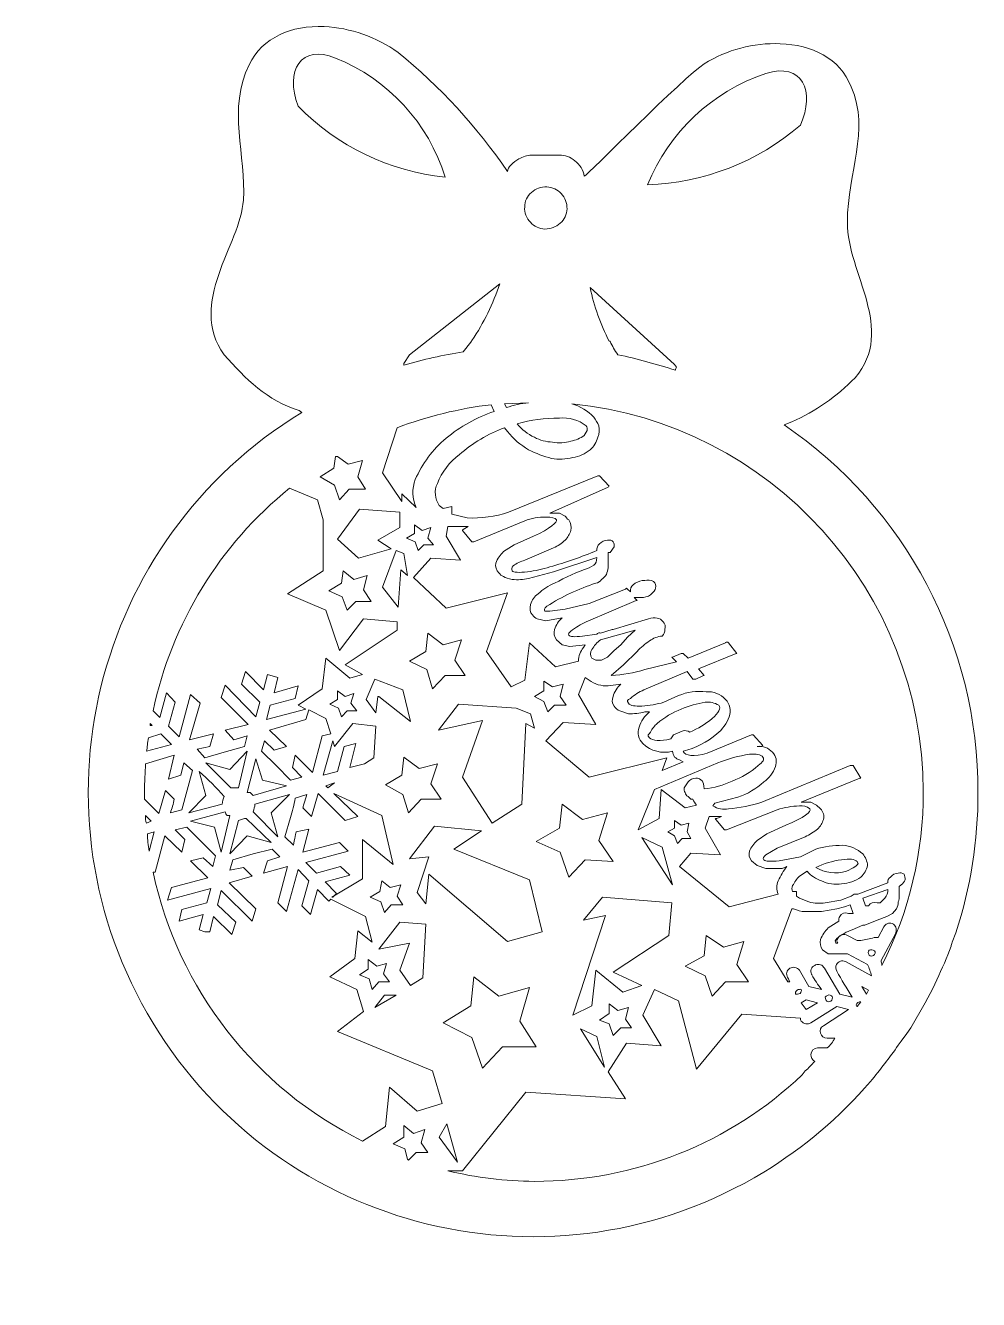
# Model space of a CAD drawing. Header units: millimetres. Extents: x -2.4 to 32.7, y -2.4 to 44.4.
import ezdxf

# ---------------------------------------------------------------- set-up
doc = ezdxf.new("R2010")
doc.units = ezdxf.units.MM
doc.header["$MEASUREMENT"] = 0
doc.layers.add('Layer 1', color=7, linetype='Continuous')

# ---------------------------------------------------------------- blocks, each defined once
blk = doc.blocks.new('block 4')
at = {"layer": 'Layer 1', "lineweight": 0}
for points in [[(8.961, 28.187), (9.031, 28.61), (9.102, 28.61), (9.49, 28.328), (10.019, 28.469), (9.843, 27.869), (10.125, 27.411), (9.525, 27.411), (9.172, 27.023), (8.996, 27.552), (8.467, 27.869), (8.961, 28.187)], [(9.878, 24.871), (9.102, 25.576), (9.913, 26.67), (11.395, 26.564), (11.395, 26), (10.583, 25.541), (11.077, 25.224), (9.878, 24.871)], [(12.629, 25.365), (12.277, 25.365), (12.065, 25.153), (11.959, 25.471), (11.642, 25.612), (11.924, 25.788), (11.924, 26.106), (12.206, 25.894), (12.524, 26), (12.418, 25.612), (12.629, 25.365)], [(11.254, 25.153), (11.536, 25.047), (11.677, 24.236), (11.43, 24.447), (11.324, 23.072), (10.76, 23.812), (11.254, 25.153)], [(9.243, 23.954), (9.313, 24.412), (9.701, 24.095), (10.195, 24.236), (10.054, 23.707), (10.336, 23.283), (9.772, 23.283), (9.454, 22.966), (9.278, 23.46), (8.784, 23.671), (9.243, 23.954)], [(13.794, 20.567), (13.053, 20.567), (12.594, 20.073), (12.382, 20.779), (11.747, 21.096), (12.347, 21.449), (12.418, 22.119), (12.982, 21.696), (13.652, 21.872), (13.406, 21.131), (13.794, 20.567)], [(11.501, 20.038), (11.783, 18.874), (10.619, 19.791), (10.583, 19.791), (10.513, 19.191), (10.16, 19.685), (10.477, 20.426), (11.501, 20.038)], [(16.334, 19.791), (16.686, 20.002), (16.686, 20.355), (17.004, 20.144), (17.392, 20.249), (17.286, 19.791), (17.498, 19.473), (17.074, 19.473), (16.827, 19.226), (16.686, 19.614), (16.334, 19.791)], [(9.807, 19.262), (9.454, 19.262), (9.243, 19.05), (9.137, 19.367), (8.819, 19.509), (9.102, 19.685), (9.102, 20.002), (9.384, 19.791), (9.701, 19.897), (9.596, 19.544), (9.807, 19.262)], [(6.597, 18.556), (7.937, 18.944), (8.043, 19.297), (8.678, 18.979), (8.855, 18.415), (8.537, 18.344), (8.184, 17.004), (7.549, 17.639), (7.444, 17.18), (7.796, 16.827), (7.373, 16.722), (6.844, 17.251), (6.315, 17.78), (6.421, 18.168), (6.773, 17.815), (7.232, 17.956), (6.597, 18.556)], [(12.806, 18.556), (13.547, 19.509), (15.663, 19.367), (16.192, 19.156), (16.334, 18.627), (16.016, 18.803), (15.875, 15.84), (14.781, 15.134), (13.688, 16.827), (14.429, 18.909), (12.806, 18.556)], [(2.223, 18.803), (2.223, 18.803), (2.293, 18.732), (2.223, 18.732), (2.223, 18.803)], [(10.513, 18.697), (10.442, 17.533), (10.089, 17.321), (9.56, 17.18), (9.772, 18.062), (9.349, 17.956), (9.102, 17.039), (8.572, 16.898), (8.925, 18.168), (8.996, 17.956), (9.666, 18.803), (10.513, 18.697)], [(5.468, 16.439), (5.186, 16.439), (4.269, 17.357), (5.151, 17.11), (5.786, 17.78), (5.468, 16.439)], [(6.35, 16.722), (7.232, 16.51), (5.997, 16.157), (5.891, 16.263), (5.786, 16.263), (6.103, 17.498), (6.35, 16.722)], [(12.771, 17.321), (12.524, 16.581), (12.912, 16.016), (12.171, 16.016), (11.712, 15.522), (11.501, 16.192), (10.866, 16.545), (11.465, 16.898), (11.536, 17.568), (12.1, 17.145), (12.771, 17.321)], [(16.404, 14.464), (17.251, 14.958), (17.357, 15.84), (18.097, 15.275), (19.015, 15.522), (18.697, 14.499), (19.226, 13.723), (18.203, 13.794), (17.604, 13.159), (17.286, 14.076), (16.404, 14.464)], [(5.468, 15.24), (5.68, 15.311), (5.75, 15.311), (6.667, 14.429), (5.786, 14.676), (5.151, 14.005), (5.468, 15.24)], [(15.346, 10.795), (12.453, 13.264), (12.347, 12.171), (12.03, 12.594), (12.453, 13.899), (11.747, 13.829), (12.665, 15.028), (14.393, 14.852), (13.37, 14.182), (16.157, 13.053), (16.616, 11.148), (15.346, 10.795)], [(21.237, 14.817), (21.484, 14.958), (21.484, 15.24), (21.731, 15.064), (22.013, 15.134), (21.943, 14.817), (22.084, 14.57), (21.766, 14.57), (21.59, 14.393), (21.484, 14.676), (21.237, 14.817)], [(20.285, 14.605), (21.026, 14.252), (21.414, 12.876), (20.285, 14.605)], [(10.654, 12.629), (10.724, 13.017), (11.042, 12.771), (11.43, 12.876), (11.289, 12.453), (11.501, 12.136), (11.077, 12.136), (10.83, 11.853), (10.689, 12.241), (10.301, 12.418), (10.654, 12.629)], [(20.285, 9.172), (19.579, 8.925), (18.591, 9.737), (18.45, 8.431), (17.745, 8.079), (18.944, 11.747), (18.133, 11.571), (18.838, 12.418), (21.378, 12.206), (21.273, 11.007), (19.226, 9.666), (20.285, 9.172)], [(10.619, 10.513), (11.395, 11.501), (12.347, 11.43), (12.241, 9.454), (11.783, 9.172), (11.395, 9.737), (11.747, 10.724), (10.619, 10.513)], [(24.201, 9.313), (23.354, 9.313), (22.86, 8.784), (22.613, 9.525), (21.872, 9.878), (22.578, 10.266), (22.648, 11.007), (23.283, 10.583), (24.024, 10.795), (23.777, 9.948), (24.201, 9.313)], [(11.007, 9.313), (10.619, 9.313), (10.372, 9.031), (10.266, 9.419), (9.913, 9.56), (10.231, 9.772), (10.231, 10.125), (10.548, 9.878), (10.901, 9.984), (10.795, 9.596), (11.007, 9.313)], [(12.982, 7.796), (14.005, 8.431), (14.111, 9.49), (15.028, 8.784), (16.157, 9.102), (15.804, 7.867), (16.404, 6.914), (15.169, 6.914), (14.429, 6.138), (14.041, 7.267), (12.982, 7.796)], [(28.54, 8.855), (28.363, 9.137), (28.61, 8.996), (28.54, 8.855)], [(10.83, 8.819), (11.254, 8.819), (10.477, 8.361), (10.83, 8.819)], [(18.732, 7.902), (19.085, 8.149), (19.085, 8.502), (19.403, 8.255), (19.791, 8.361), (19.685, 7.937), (19.897, 7.62), (19.509, 7.62), (19.226, 7.338), (19.085, 7.761), (18.732, 7.902)], [(26.741, 8.537), (26.317, 8.29), (26.141, 8.537), (26.317, 8.643), (26.741, 8.537)], [(18.909, 6.174), (18.027, 7.585), (18.627, 7.302), (18.909, 6.174)], [(11.677, 2.787), (11.571, 3.175), (11.148, 3.351), (11.536, 3.598), (11.536, 4.022), (11.889, 3.739), (12.312, 3.881), (12.171, 3.387), (12.418, 3.034), (11.994, 3.034), (11.712, 2.752), (11.677, 2.787)], [(13.511, 2.681), (12.841, 3.598), (13.123, 4.092), (13.511, 2.681)]]:
    blk.add_lwpolyline(points, dxfattribs=at)
for points, knots in [([(25.506, 29.774), (25.506, 29.774), (25.788, 29.88), (25.788, 29.88), (25.788, 29.88), (25.788, 29.88), (25.788, 29.88), (26.658, 30.272), (27.448, 30.822), (28.116, 31.503), (29.633, 33.302), (27.834, 35.313), (27.834, 37.218), (27.834, 39.123), (28.681, 40.534), (27.975, 42.192), (27.552, 43.251), (26.529, 43.744), (25.365, 43.78), (24.382, 43.82), (23.411, 43.562), (22.578, 43.039), (21.837, 42.58), (18.239, 38.911), (18.168, 38.911), (18.129, 39.138), (18.002, 39.341), (17.815, 39.476), (17.661, 39.616), (17.459, 39.692), (17.251, 39.687), (17.251, 39.687), (16.228, 39.687), (16.228, 39.687), (16.066, 39.679), (15.908, 39.63), (15.769, 39.546), (15.557, 39.441), (15.346, 39.229), (15.346, 39.088), (14.222, 40.731), (12.868, 42.205), (11.324, 43.462), (10.526, 44.028), (9.585, 44.358), (8.608, 44.415), (7.408, 44.45), (6.35, 44.027), (5.856, 43.004), (5.045, 41.416), (5.75, 39.652), (5.644, 38.029), (5.539, 36.407), (3.563, 34.255), (4.939, 32.35), (5.715, 31.468), (6.526, 30.656), (7.691, 30.304), (7.691, 30.304), (7.691, 30.304), (7.691, 30.304), (7.691, 30.304), (7.796, 30.233), (7.796, 30.233), (0.088, 25.547), (-2.362, 15.5), (2.324, 7.791), (7.01, 0.083), (17.057, -2.367), (24.766, 2.319), (26.238, 3.214), (27.559, 4.336), (28.681, 5.644), (29.034, 6.068), (29.386, 6.526), (29.704, 6.985), (29.704, 6.985), (29.81, 7.126), (29.81, 7.126), (29.81, 7.126), (29.81, 7.126), (29.81, 7.126), (29.81, 7.126), (30.021, 7.408), (30.021, 7.408), (30.021, 7.408), (30.163, 7.62), (30.163, 7.62), (30.163, 7.62), (30.692, 8.537), (30.692, 8.537), (30.692, 8.537), (30.692, 8.537), (30.692, 8.537), (30.692, 8.537), (30.974, 9.066), (30.974, 9.066), (30.974, 9.066), (31.115, 9.384), (31.115, 9.384), (31.313, 9.786), (31.489, 10.198), (31.644, 10.619), (31.644, 10.654), (31.679, 10.689), (31.679, 10.76), (31.679, 10.76), (31.821, 11.112), (31.821, 11.112), (32.361, 12.776), (32.635, 14.514), (32.632, 16.263), (32.651, 21.672), (29.98, 26.736), (25.506, 29.774)], [0, 0, 0, 0, 1, 1, 1, 2, 2, 2, 3, 3, 3, 4, 4, 4, 5, 5, 5, 6, 6, 6, 7, 7, 7, 8, 8, 8, 9, 9, 9, 10, 10, 10, 11, 11, 11, 12, 12, 12, 13, 13, 13, 14, 14, 14, 15, 15, 15, 16, 16, 16, 17, 17, 17, 18, 18, 18, 19, 19, 19, 20, 20, 20, 21, 21, 21, 22, 22, 22, 23, 23, 23, 24, 24, 24, 25, 25, 25, 26, 26, 26, 27, 27, 27, 28, 28, 28, 29, 29, 29, 30, 30, 30, 31, 31, 31, 32, 32, 32, 33, 33, 33, 34, 34, 34, 35, 35, 35, 36, 36, 36, 37, 37, 37, 38, 38, 38, 38]), ([(7.655, 41.487), (7.161, 42.792), (7.761, 43.78), (9.031, 43.251), (10.965, 42.476), (12.444, 40.868), (13.053, 38.876), (11.003, 39.086), (9.093, 40.01), (7.655, 41.487)], [0, 0, 0, 0, 1, 1, 1, 2, 2, 2, 3, 3, 3, 3]), ([(24.836, 42.686), (26.176, 43.109), (26.67, 42.051), (26.106, 40.781), (24.537, 39.439), (22.56, 38.668), (20.496, 38.594), (21.275, 40.527), (22.86, 42.022), (24.836, 42.686)], [0, 0, 0, 0, 1, 1, 1, 2, 2, 2, 3, 3, 3, 3]), ([(16.228, 38.312), (16.382, 38.452), (16.584, 38.528), (16.792, 38.523), (16.993, 38.51), (17.182, 38.422), (17.321, 38.276), (17.462, 38.122), (17.538, 37.92), (17.533, 37.712), (17.527, 37.509), (17.437, 37.318), (17.286, 37.183), (17.129, 37.048), (16.929, 36.973), (16.722, 36.971), (16.519, 36.977), (16.328, 37.067), (16.192, 37.218), (16.037, 37.362), (15.958, 37.571), (15.981, 37.782), (15.972, 37.989), (16.064, 38.186), (16.228, 38.312)], [0, 0, 0, 0, 1, 1, 1, 2, 2, 2, 3, 3, 3, 4, 4, 4, 5, 5, 5, 6, 6, 6, 7, 7, 7, 8, 8, 8, 8]), ([(14.041, 32.879), (14.041, 32.879), (14.041, 32.879), (14.041, 32.879), (14.041, 32.844), (14.005, 32.844), (14.005, 32.808), (14.005, 32.808), (13.723, 32.456), (13.723, 32.456), (12.983, 32.345), (12.252, 32.18), (11.536, 31.962), (11.536, 31.962), (11.536, 32.032), (11.536, 32.032), (11.536, 32.032), (11.747, 32.35), (11.747, 32.35), (11.747, 32.35), (15.064, 34.96), (15.064, 34.96), (14.82, 34.223), (14.476, 33.522), (14.041, 32.879)], [0, 0, 0, 0, 1, 1, 1, 2, 2, 2, 3, 3, 3, 4, 4, 4, 5, 5, 5, 6, 6, 6, 7, 7, 7, 8, 8, 8, 8]), ([(21.484, 31.997), (21.484, 31.997), (21.555, 31.891), (21.555, 31.891), (21.529, 31.862), (21.516, 31.824), (21.519, 31.785), (20.814, 31.997), (20.108, 32.209), (19.403, 32.35), (19.288, 32.502), (19.193, 32.668), (19.121, 32.844), (19.121, 32.844), (19.085, 32.844), (19.085, 32.844), (18.767, 33.47), (18.53, 34.133), (18.38, 34.819), (18.38, 34.819), (21.484, 31.997), (21.484, 31.997)], [0, 0, 0, 0, 1, 1, 1, 2, 2, 2, 3, 3, 3, 4, 4, 4, 5, 5, 5, 6, 6, 6, 7, 7, 7, 7]), ([(14.746, 30.515), (14.746, 30.515), (14.852, 30.268), (14.852, 30.268), (14.21, 30.047), (13.613, 29.712), (13.088, 29.281), (12.599, 28.869), (12.213, 28.35), (11.959, 27.764), (11.827, 27.433), (11.84, 27.062), (11.994, 26.741), (11.994, 26.741), (11.465, 27.234), (11.465, 27.234), (11.465, 27.234), (11.465, 26.952), (11.465, 26.952), (11.465, 26.952), (10.76, 28.011), (10.76, 28.011), (10.76, 28.011), (11.289, 29.669), (11.289, 29.669), (12.403, 30.088), (13.564, 30.373), (14.746, 30.515)], [0, 0, 0, 0, 1, 1, 1, 2, 2, 2, 3, 3, 3, 4, 4, 4, 5, 5, 5, 6, 6, 6, 7, 7, 7, 8, 8, 8, 9, 9, 9, 9]), ([(30.621, 16.298), (30.63, 14.08), (30.11, 11.891), (29.104, 9.913), (29.096, 9.972), (29.084, 10.031), (29.069, 10.089), (29.069, 10.089), (29.598, 11.077), (29.598, 11.077), (29.662, 11.197), (29.633, 11.345), (29.528, 11.43), (29.411, 11.501), (29.259, 11.465), (29.188, 11.349), (29.183, 11.341), (29.179, 11.333), (29.175, 11.324), (29.175, 11.324), (28.963, 10.936), (28.963, 10.936), (28.963, 10.936), (28.822, 10.936), (28.822, 10.936), (28.661, 10.884), (28.496, 10.849), (28.328, 10.83), (28.328, 10.83), (28.187, 10.83), (28.187, 10.83), (28.187, 10.83), (27.834, 11.007), (27.834, 11.007), (27.718, 11.078), (27.566, 11.042), (27.495, 10.925), (27.49, 10.917), (27.485, 10.909), (27.481, 10.901), (27.44, 10.849), (27.44, 10.776), (27.481, 10.724), (27.481, 10.724), (27.411, 10.724), (27.411, 10.724), (27.376, 10.795), (27.376, 10.83), (27.446, 10.901), (27.61, 11.044), (27.803, 11.152), (28.011, 11.218), (28.011, 11.218), (28.399, 11.395), (28.399, 11.395), (28.399, 11.395), (28.469, 11.395), (28.469, 11.395), (28.469, 11.395), (28.928, 11.571), (28.928, 11.571), (28.928, 11.571), (29.281, 11.712), (29.281, 11.712), (29.281, 11.712), (29.492, 11.818), (29.492, 11.818), (29.492, 11.818), (29.633, 11.994), (29.633, 11.994), (29.678, 12.069), (29.703, 12.154), (29.704, 12.241), (29.73, 12.321), (29.742, 12.405), (29.739, 12.488), (29.739, 12.488), (29.739, 12.806), (29.739, 12.806), (29.739, 12.806), (29.81, 12.876), (29.81, 12.876), (29.875, 12.918), (29.924, 12.98), (29.951, 13.053), (29.956, 13.125), (29.944, 13.198), (29.916, 13.264), (29.854, 13.308), (29.776, 13.321), (29.704, 13.3), (29.593, 13.3), (29.488, 13.247), (29.422, 13.159), (29.347, 13.116), (29.305, 13.032), (29.316, 12.947), (29.316, 12.947), (28.222, 12.524), (28.222, 12.524), (28.222, 12.524), (28.081, 12.524), (28.081, 12.524), (28.081, 12.524), (27.975, 12.453), (27.975, 12.453), (27.975, 12.453), (27.587, 12.312), (27.587, 12.312), (27.587, 12.312), (27.023, 12.206), (27.023, 12.206), (26.822, 12.18), (26.619, 12.192), (26.423, 12.241), (26.423, 12.241), (26.07, 12.382), (26.07, 12.382), (26.07, 12.382), (25.964, 12.453), (25.964, 12.453), (25.964, 12.453), (25.964, 12.629), (25.964, 12.629), (25.964, 12.629), (25.823, 12.629), (25.823, 12.629), (25.786, 12.695), (25.786, 12.776), (25.823, 12.841), (25.89, 12.969), (25.973, 13.088), (26.07, 13.194), (26.07, 13.194), (26.352, 13.37), (26.352, 13.37), (26.496, 13.21), (26.678, 13.088), (26.882, 13.017), (27.112, 12.909), (27.371, 12.872), (27.622, 12.912), (27.878, 12.919), (28.124, 13.005), (28.328, 13.159), (28.449, 13.274), (28.534, 13.42), (28.575, 13.582), (28.562, 13.738), (28.501, 13.886), (28.399, 14.005), (28.196, 14.193), (27.934, 14.306), (27.658, 14.323), (27.323, 14.328), (26.99, 14.28), (26.67, 14.182), (26.67, 14.182), (26.106, 13.899), (26.106, 13.899), (26.106, 13.899), (25.329, 13.758), (25.329, 13.758), (25.012, 13.723), (24.836, 13.723), (24.765, 13.794), (24.694, 13.864), (24.765, 13.899), (24.836, 13.97), (24.836, 13.97), (25.259, 14.217), (25.259, 14.217), (25.259, 14.217), (26.282, 14.64), (26.282, 14.64), (26.447, 14.713), (26.601, 14.808), (26.741, 14.922), (26.843, 15.018), (26.916, 15.14), (26.952, 15.275), (26.992, 15.414), (26.951, 15.564), (26.846, 15.663), (26.846, 15.663), (26.705, 15.804), (26.705, 15.804), (26.705, 15.804), (26.494, 15.91), (26.494, 15.91), (26.494, 15.91), (26.141, 15.91), (26.141, 15.91), (26.141, 15.91), (28.293, 16.792), (28.293, 16.792), (28.293, 16.792), (28.328, 16.792), (28.328, 16.792), (28.328, 16.792), (28.046, 17.251), (28.046, 17.251), (28.046, 17.251), (27.94, 17.251), (27.94, 17.251), (27.94, 17.251), (24.694, 15.91), (24.694, 15.91), (24.294, 15.78), (23.88, 15.697), (23.46, 15.663), (23.265, 15.625), (23.063, 15.663), (22.895, 15.769), (22.895, 15.769), (22.966, 15.875), (22.966, 15.875), (22.966, 15.875), (23.812, 16.087), (23.812, 16.087), (24.164, 16.211), (24.487, 16.403), (24.765, 16.651), (24.957, 16.795), (25.103, 16.991), (25.188, 17.216), (25.261, 17.397), (25.22, 17.605), (25.082, 17.745), (24.942, 17.906), (24.73, 17.985), (24.518, 17.956), (24.518, 17.956), (24.694, 17.956), (24.694, 17.956), (24.694, 17.976), (24.71, 17.992), (24.73, 17.992), (24.73, 17.992), (24.73, 17.992), (24.73, 17.992), (24.73, 17.992), (24.377, 18.38), (24.377, 18.38), (24.377, 18.38), (24.306, 18.38), (24.306, 18.38), (24.306, 18.38), (22.684, 17.709), (22.684, 17.709), (22.19, 17.568), (21.872, 17.604), (21.802, 17.78), (22.255, 17.897), (22.677, 18.114), (23.036, 18.415), (23.245, 18.58), (23.403, 18.8), (23.495, 19.05), (23.577, 19.271), (23.522, 19.519), (23.354, 19.685), (23.173, 19.881), (22.914, 19.984), (22.648, 19.967), (22.301, 20.005), (21.949, 19.957), (21.625, 19.826), (21.625, 19.826), (21.096, 19.579), (21.096, 19.579), (20.831, 19.507), (20.559, 19.459), (20.285, 19.438), (20.038, 19.438), (19.861, 19.438), (19.791, 19.544), (19.72, 19.65), (19.756, 19.65), (19.861, 19.72), (20.009, 19.85), (20.176, 19.957), (20.355, 20.038), (20.355, 20.038), (21.943, 20.708), (21.943, 20.708), (21.943, 20.708), (22.154, 20.426), (22.154, 20.426), (22.154, 20.426), (22.26, 20.426), (22.26, 20.426), (22.26, 20.426), (22.542, 20.567), (22.542, 20.567), (22.542, 20.567), (22.578, 20.567), (22.578, 20.567), (22.578, 20.567), (22.366, 20.814), (22.366, 20.814), (22.366, 20.814), (23.742, 21.378), (23.742, 21.378), (23.742, 21.378), (23.777, 21.378), (23.777, 21.378), (23.777, 21.378), (23.46, 21.766), (23.46, 21.766), (23.434, 21.796), (23.389, 21.798), (23.36, 21.773), (23.358, 21.771), (23.356, 21.769), (23.354, 21.766), (23.354, 21.766), (21.978, 21.202), (21.978, 21.202), (21.978, 21.202), (21.802, 21.378), (21.802, 21.378), (21.802, 21.378), (21.731, 21.378), (21.731, 21.378), (21.731, 21.378), (21.414, 21.237), (21.414, 21.237), (21.414, 21.237), (21.378, 21.237), (21.378, 21.237), (21.378, 21.237), (21.555, 21.061), (21.555, 21.061), (21.555, 21.061), (20.391, 20.779), (20.391, 20.779), (19.989, 20.659), (19.574, 20.588), (19.156, 20.567), (19.156, 20.567), (19.614, 20.955), (19.614, 20.955), (19.614, 20.955), (20.108, 21.449), (20.108, 21.449), (20.245, 21.597), (20.399, 21.727), (20.567, 21.837), (20.702, 21.935), (20.86, 21.996), (21.026, 22.013), (21.096, 22.076), (21.134, 22.166), (21.131, 22.26), (21.162, 22.36), (21.135, 22.469), (21.061, 22.542), (20.943, 22.684), (20.767, 22.719), (20.532, 22.648), (20.532, 22.648), (19.226, 22.26), (19.226, 22.26), (19.226, 22.26), (19.191, 22.26), (19.191, 22.26), (19.191, 22.26), (18.768, 22.119), (18.768, 22.119), (18.732, 22.154), (18.662, 22.119), (18.627, 22.084), (18.627, 22.084), (18.097, 22.013), (18.097, 22.013), (17.815, 21.978), (17.639, 21.978), (17.604, 22.049), (17.568, 22.119), (17.604, 22.119), (17.674, 22.19), (17.85, 22.327), (18.039, 22.445), (18.239, 22.542), (18.239, 22.542), (20.073, 23.319), (20.073, 23.319), (20.073, 23.319), (20.108, 23.319), (20.108, 23.319), (20.108, 23.319), (20.002, 23.424), (20.002, 23.424), (20.002, 23.424), (20.249, 23.424), (20.249, 23.424), (20.375, 23.422), (20.499, 23.459), (20.602, 23.53), (20.708, 23.636), (20.779, 23.707), (20.779, 23.777), (20.813, 23.866), (20.785, 23.967), (20.708, 24.024), (20.61, 24.074), (20.497, 24.086), (20.391, 24.059), (20.265, 24.058), (20.143, 24.021), (20.038, 23.954), (19.932, 23.883), (19.861, 23.812), (19.861, 23.707), (19.861, 23.707), (19.861, 23.636), (19.861, 23.636), (19.861, 23.636), (19.861, 23.636), (19.861, 23.636), (19.861, 23.636), (19.756, 23.742), (19.756, 23.742), (19.72, 23.777), (19.72, 23.777), (19.685, 23.742), (19.685, 23.742), (18.344, 23.213), (18.344, 23.213), (18.344, 23.213), (17.462, 23.001), (17.462, 23.001), (17.462, 23.001), (16.898, 22.931), (16.898, 22.931), (16.898, 22.931), (16.722, 22.931), (16.722, 22.931), (16.686, 22.966), (16.686, 23.036), (16.792, 23.107), (17.352, 23.468), (17.957, 23.752), (18.591, 23.954), (18.679, 23.969), (18.755, 24.02), (18.803, 24.095), (18.874, 24.13), (18.909, 24.201), (18.979, 24.271), (19.008, 24.352), (19.031, 24.434), (19.05, 24.518), (19.05, 24.518), (19.05, 25.082), (19.05, 25.082), (19.05, 25.082), (19.121, 25.082), (19.121, 25.082), (19.121, 25.082), (19.262, 25.294), (19.262, 25.294), (19.273, 25.355), (19.26, 25.418), (19.226, 25.471), (19.191, 25.541), (19.121, 25.541), (19.015, 25.541), (18.906, 25.532), (18.805, 25.482), (18.732, 25.4), (18.658, 25.341), (18.618, 25.248), (18.627, 25.153), (18.063, 24.919), (17.486, 24.719), (16.898, 24.553), (16.635, 24.465), (16.363, 24.405), (16.087, 24.377), (15.769, 24.342), (15.557, 24.342), (15.522, 24.412), (15.487, 24.483), (15.487, 24.518), (15.557, 24.589), (15.683, 24.687), (15.827, 24.759), (15.981, 24.8), (15.981, 24.8), (17.039, 25.259), (17.039, 25.259), (17.198, 25.323), (17.342, 25.419), (17.462, 25.541), (17.565, 25.636), (17.638, 25.759), (17.674, 25.894), (17.706, 26.027), (17.68, 26.168), (17.604, 26.282), (17.533, 26.317), (17.498, 26.388), (17.462, 26.423), (17.462, 26.423), (17.251, 26.529), (17.251, 26.529), (17.251, 26.529), (16.898, 26.529), (16.898, 26.529), (16.898, 26.529), (19.05, 27.481), (19.05, 27.481), (19.05, 27.501), (19.066, 27.517), (19.085, 27.517), (19.085, 27.517), (19.085, 27.517), (19.085, 27.517), (19.085, 27.517), (18.732, 27.905), (18.732, 27.905), (18.732, 27.905), (18.662, 27.905), (18.662, 27.905), (18.662, 27.905), (15.381, 26.564), (15.381, 26.564), (14.893, 26.401), (14.379, 26.329), (13.864, 26.352), (13.864, 26.352), (13.3, 26.494), (13.3, 26.494), (13.3, 26.494), (13.3, 26.776), (13.3, 26.776), (13.3, 26.776), (12.982, 26.705), (12.982, 26.705), (12.982, 26.705), (12.841, 26.811), (12.841, 26.811), (12.674, 27.049), (12.647, 27.359), (12.771, 27.622), (12.934, 28.046), (13.216, 28.413), (13.582, 28.681), (14.068, 29.111), (14.63, 29.446), (15.24, 29.669), (15.24, 29.669), (15.346, 29.527), (15.346, 29.527), (15.561, 29.258), (15.824, 29.031), (16.122, 28.857), (16.392, 28.721), (16.676, 28.614), (16.969, 28.54), (17.227, 28.498), (17.491, 28.51), (17.745, 28.575), (17.978, 28.61), (18.197, 28.707), (18.38, 28.857), (18.518, 28.978), (18.616, 29.138), (18.662, 29.316), (18.725, 29.448), (18.738, 29.598), (18.697, 29.739), (18.652, 29.852), (18.593, 29.959), (18.521, 30.057), (18.297, 30.288), (18.018, 30.459), (17.709, 30.551), (25.029, 29.809), (30.604, 23.655), (30.621, 16.298)], [0, 0, 0, 0, 1, 1, 1, 2, 2, 2, 3, 3, 3, 4, 4, 4, 5, 5, 5, 6, 6, 6, 7, 7, 7, 8, 8, 8, 9, 9, 9, 10, 10, 10, 11, 11, 11, 12, 12, 12, 13, 13, 13, 14, 14, 14, 15, 15, 15, 16, 16, 16, 17, 17, 17, 18, 18, 18, 19, 19, 19, 20, 20, 20, 21, 21, 21, 22, 22, 22, 23, 23, 23, 24, 24, 24, 25, 25, 25, 26, 26, 26, 27, 27, 27, 28, 28, 28, 29, 29, 29, 30, 30, 30, 31, 31, 31, 32, 32, 32, 33, 33, 33, 34, 34, 34, 35, 35, 35, 36, 36, 36, 37, 37, 37, 38, 38, 38, 39, 39, 39, 40, 40, 40, 41, 41, 41, 42, 42, 42, 43, 43, 43, 44, 44, 44, 45, 45, 45, 46, 46, 46, 47, 47, 47, 48, 48, 48, 49, 49, 49, 50, 50, 50, 51, 51, 51, 52, 52, 52, 53, 53, 53, 54, 54, 54, 55, 55, 55, 56, 56, 56, 57, 57, 57, 58, 58, 58, 59, 59, 59, 60, 60, 60, 61, 61, 61, 62, 62, 62, 63, 63, 63, 64, 64, 64, 65, 65, 65, 66, 66, 66, 67, 67, 67, 68, 68, 68, 69, 69, 69, 70, 70, 70, 71, 71, 71, 72, 72, 72, 73, 73, 73, 74, 74, 74, 75, 75, 75, 76, 76, 76, 77, 77, 77, 78, 78, 78, 79, 79, 79, 80, 80, 80, 81, 81, 81, 82, 82, 82, 83, 83, 83, 84, 84, 84, 85, 85, 85, 86, 86, 86, 87, 87, 87, 88, 88, 88, 89, 89, 89, 90, 90, 90, 91, 91, 91, 92, 92, 92, 93, 93, 93, 94, 94, 94, 95, 95, 95, 96, 96, 96, 97, 97, 97, 98, 98, 98, 99, 99, 99, 100, 100, 100, 101, 101, 101, 102, 102, 102, 103, 103, 103, 104, 104, 104, 105, 105, 105, 106, 106, 106, 107, 107, 107, 108, 108, 108, 109, 109, 109, 110, 110, 110, 111, 111, 111, 112, 112, 112, 113, 113, 113, 114, 114, 114, 115, 115, 115, 116, 116, 116, 117, 117, 117, 118, 118, 118, 119, 119, 119, 120, 120, 120, 121, 121, 121, 122, 122, 122, 123, 123, 123, 124, 124, 124, 125, 125, 125, 126, 126, 126, 127, 127, 127, 128, 128, 128, 129, 129, 129, 130, 130, 130, 131, 131, 131, 132, 132, 132, 133, 133, 133, 134, 134, 134, 135, 135, 135, 136, 136, 136, 137, 137, 137, 138, 138, 138, 139, 139, 139, 140, 140, 140, 141, 141, 141, 142, 142, 142, 143, 143, 143, 144, 144, 144, 145, 145, 145, 146, 146, 146, 147, 147, 147, 148, 148, 148, 149, 149, 149, 150, 150, 150, 151, 151, 151, 152, 152, 152, 153, 153, 153, 154, 154, 154, 155, 155, 155, 156, 156, 156, 157, 157, 157, 158, 158, 158, 159, 159, 159, 160, 160, 160, 161, 161, 161, 162, 162, 162, 163, 163, 163, 164, 164, 164, 165, 165, 165, 166, 166, 166, 167, 167, 167, 168, 168, 168, 169, 169, 169, 170, 170, 170, 171, 171, 171, 172, 172, 172, 173, 173, 173, 174, 174, 174, 175, 175, 175, 176, 176, 176, 177, 177, 177, 178, 178, 178, 179, 179, 179, 180, 180, 180, 181, 181, 181, 182, 182, 182, 183, 183, 183, 184, 184, 184, 185, 185, 185, 186, 186, 186, 187, 187, 187, 188, 188, 188, 189, 189, 189, 190, 190, 190, 191, 191, 191, 192, 192, 192, 193, 193, 193, 194, 194, 194, 194]), ([(16.122, 30.586), (15.845, 30.561), (15.573, 30.502), (15.311, 30.409), (15.311, 30.409), (15.24, 30.551), (15.24, 30.551), (15.24, 30.551), (16.122, 30.586), (16.122, 30.586)], [0, 0, 0, 0, 1, 1, 1, 2, 2, 2, 3, 3, 3, 3]), ([(17.251, 30.021), (17.604, 30.058), (17.958, 29.957), (18.239, 29.739), (18.267, 29.685), (18.279, 29.624), (18.274, 29.563), (18.274, 29.563), (18.168, 29.386), (18.168, 29.386), (18.021, 29.28), (17.852, 29.208), (17.674, 29.175), (17.457, 29.109), (17.227, 29.097), (17.004, 29.139), (16.77, 29.148), (16.541, 29.208), (16.334, 29.316), (16.093, 29.44), (15.878, 29.607), (15.699, 29.81), (16.202, 29.96), (16.726, 30.031), (17.251, 30.021)], [0, 0, 0, 0, 1, 1, 1, 2, 2, 2, 3, 3, 3, 4, 4, 4, 5, 5, 5, 6, 6, 6, 7, 7, 7, 8, 8, 8, 8]), ([(7.338, 27.446), (7.338, 27.446), (8.361, 27.023), (8.361, 27.023), (8.361, 27.023), (8.572, 26.282), (8.572, 26.282), (8.572, 26.282), (8.572, 24.412), (8.572, 24.412), (8.572, 24.412), (7.267, 23.566), (7.267, 23.566), (7.267, 23.566), (8.678, 22.966), (8.678, 22.966), (8.678, 22.966), (9.172, 21.484), (9.172, 21.484), (9.172, 21.484), (10.054, 22.648), (10.054, 22.648), (10.054, 22.648), (11.289, 22.542), (11.289, 22.542), (11.289, 22.542), (11.289, 22.225), (11.289, 22.225), (11.289, 22.225), (9.384, 20.955), (9.384, 20.955), (9.384, 20.955), (10.019, 20.602), (10.019, 20.602), (10.019, 20.602), (9.56, 20.461), (9.56, 20.461), (9.56, 20.461), (8.678, 21.202), (8.678, 21.202), (8.678, 21.202), (8.537, 20.073), (8.537, 20.073), (8.537, 20.073), (7.655, 19.473), (7.655, 19.473), (7.655, 19.473), (7.937, 19.332), (7.937, 19.332), (7.937, 19.332), (6.491, 18.944), (6.491, 18.944), (6.491, 18.944), (6.632, 19.473), (6.632, 19.473), (6.632, 19.473), (7.549, 19.72), (7.549, 19.72), (7.549, 19.72), (7.655, 20.179), (7.655, 20.179), (7.655, 20.179), (6.773, 19.932), (6.773, 19.932), (6.773, 19.932), (6.914, 20.496), (6.914, 20.496), (6.914, 20.496), (6.526, 20.602), (6.526, 20.602), (6.526, 20.602), (6.385, 20.038), (6.385, 20.038), (6.385, 20.038), (5.715, 20.708), (5.715, 20.708), (5.715, 20.708), (5.574, 20.249), (5.574, 20.249), (5.574, 20.249), (6.244, 19.579), (6.244, 19.579), (6.244, 19.579), (6.103, 19.05), (6.103, 19.05), (6.103, 19.05), (4.974, 20.214), (4.974, 20.214), (4.974, 20.214), (4.833, 19.756), (4.833, 19.756), (4.833, 19.756), (5.821, 18.768), (5.821, 18.768), (5.821, 18.768), (4.974, 18.556), (4.974, 18.556), (4.974, 18.556), (5.292, 18.203), (5.292, 18.203), (5.292, 18.203), (5.786, 18.344), (5.786, 18.344), (5.786, 18.344), (5.68, 17.956), (5.68, 17.956), (5.68, 17.956), (4.939, 17.745), (4.939, 17.745), (4.939, 17.745), (4.233, 17.533), (4.233, 17.533), (4.233, 17.533), (3.951, 17.851), (3.951, 17.851), (3.951, 17.851), (4.41, 17.956), (4.41, 17.956), (4.41, 17.956), (4.551, 18.415), (4.551, 18.415), (4.551, 18.415), (3.669, 18.203), (3.669, 18.203), (3.669, 18.203), (4.057, 19.544), (4.057, 19.544), (4.057, 19.544), (3.704, 19.861), (3.704, 19.861), (3.704, 19.861), (3.281, 18.309), (3.281, 18.309), (3.281, 18.309), (2.893, 18.697), (2.893, 18.697), (2.893, 18.697), (3.14, 19.579), (3.14, 19.579), (3.14, 19.579), (2.822, 19.932), (2.822, 19.932), (2.822, 19.932), (2.575, 19.015), (2.575, 19.015), (2.575, 19.015), (2.328, 19.262), (2.328, 19.262), (3.007, 22.485), (4.777, 25.375), (7.338, 27.446)], [0, 0, 0, 0, 1, 1, 1, 2, 2, 2, 3, 3, 3, 4, 4, 4, 5, 5, 5, 6, 6, 6, 7, 7, 7, 8, 8, 8, 9, 9, 9, 10, 10, 10, 11, 11, 11, 12, 12, 12, 13, 13, 13, 14, 14, 14, 15, 15, 15, 16, 16, 16, 17, 17, 17, 18, 18, 18, 19, 19, 19, 20, 20, 20, 21, 21, 21, 22, 22, 22, 23, 23, 23, 24, 24, 24, 25, 25, 25, 26, 26, 26, 27, 27, 27, 28, 28, 28, 29, 29, 29, 30, 30, 30, 31, 31, 31, 32, 32, 32, 33, 33, 33, 34, 34, 34, 35, 35, 35, 36, 36, 36, 37, 37, 37, 38, 38, 38, 39, 39, 39, 40, 40, 40, 41, 41, 41, 42, 42, 42, 43, 43, 43, 44, 44, 44, 45, 45, 45, 46, 46, 46, 47, 47, 47, 48, 48, 48, 49, 49, 49, 50, 50, 50, 50]), ([(14.041, 25.471), (14.041, 25.471), (14.111, 25.471), (14.111, 25.471), (14.111, 25.471), (15.981, 26.247), (15.981, 26.247), (16.229, 26.339), (16.492, 26.387), (16.757, 26.388), (16.969, 26.388), (17.11, 26.352), (17.145, 26.282), (17.18, 26.211), (16.933, 25.964), (16.298, 25.682), (16.298, 25.682), (15.593, 25.365), (15.593, 25.365), (15.593, 25.365), (15.205, 25.118), (15.205, 25.118), (15.075, 25.004), (14.978, 24.858), (14.922, 24.694), (14.889, 24.566), (14.93, 24.43), (15.028, 24.342), (15.07, 24.277), (15.132, 24.227), (15.205, 24.201), (15.275, 24.13), (15.381, 24.13), (15.522, 24.095), (15.723, 24.073), (15.925, 24.085), (16.122, 24.13), (16.122, 24.13), (17.039, 24.377), (17.039, 24.377), (17.039, 24.377), (17.039, 24.377), (17.039, 24.377), (17.039, 24.377), (18.627, 24.906), (18.627, 24.906), (18.627, 24.765), (18.591, 24.659), (18.521, 24.624), (18.521, 24.624), (18.344, 24.518), (18.344, 24.518), (17.907, 24.364), (17.482, 24.176), (17.074, 23.954), (16.853, 23.862), (16.649, 23.73), (16.475, 23.566), (16.34, 23.471), (16.241, 23.335), (16.192, 23.177), (16.157, 23.001), (16.157, 22.895), (16.263, 22.789), (16.305, 22.724), (16.367, 22.675), (16.439, 22.648), (16.439, 22.648), (16.757, 22.578), (16.757, 22.578), (16.757, 22.578), (17.357, 22.684), (17.357, 22.684), (17.227, 22.57), (17.13, 22.424), (17.074, 22.26), (17.038, 22.127), (17.064, 21.984), (17.145, 21.872), (17.145, 21.872), (17.357, 21.696), (17.357, 21.696), (17.357, 21.696), (17.639, 21.625), (17.639, 21.625), (17.639, 21.625), (18.203, 21.696), (18.203, 21.696), (18.203, 21.696), (18.133, 21.59), (18.133, 21.59), (18.023, 21.448), (17.961, 21.275), (17.956, 21.096), (17.956, 21.096), (17.956, 21.096), (17.956, 21.096), (17.956, 21.096), (17.11, 20.884), (17.11, 20.884), (17.11, 20.884), (16.157, 21.766), (16.157, 21.766), (16.157, 21.766), (15.981, 20.391), (15.981, 20.391), (15.981, 20.391), (15.487, 20.144), (15.487, 20.144), (15.487, 20.144), (14.57, 21.449), (14.57, 21.449), (14.57, 21.449), (15.346, 23.601), (15.346, 23.601), (15.346, 23.601), (13.088, 23.036), (13.088, 23.036), (13.088, 23.036), (11.889, 24.165), (11.889, 24.165), (11.889, 24.165), (12.524, 24.871), (12.524, 24.871), (12.524, 24.871), (13.617, 24.8), (13.617, 24.8), (13.617, 24.8), (13.088, 25.682), (13.088, 25.682), (13.088, 25.682), (13.159, 26.035), (13.159, 26.035), (13.159, 26.035), (13.899, 26.035), (13.899, 26.035), (13.899, 26.035), (13.723, 25.929), (13.723, 25.929), (13.704, 25.929), (13.688, 25.913), (13.688, 25.894), (13.688, 25.894), (13.688, 25.894), (13.688, 25.894), (13.688, 25.894), (14.041, 25.471), (14.041, 25.471)], [0, 0, 0, 0, 1, 1, 1, 2, 2, 2, 3, 3, 3, 4, 4, 4, 5, 5, 5, 6, 6, 6, 7, 7, 7, 8, 8, 8, 9, 9, 9, 10, 10, 10, 11, 11, 11, 12, 12, 12, 13, 13, 13, 14, 14, 14, 15, 15, 15, 16, 16, 16, 17, 17, 17, 18, 18, 18, 19, 19, 19, 20, 20, 20, 21, 21, 21, 22, 22, 22, 23, 23, 23, 24, 24, 24, 25, 25, 25, 26, 26, 26, 27, 27, 27, 28, 28, 28, 29, 29, 29, 30, 30, 30, 31, 31, 31, 32, 32, 32, 33, 33, 33, 34, 34, 34, 35, 35, 35, 36, 36, 36, 37, 37, 37, 38, 38, 38, 39, 39, 39, 40, 40, 40, 41, 41, 41, 42, 42, 42, 43, 43, 43, 44, 44, 44, 45, 45, 45, 46, 46, 46, 47, 47, 47, 48, 48, 48, 49, 49, 49, 49]), ([(19.015, 21.237), (19.015, 21.237), (18.803, 21.131), (18.803, 21.131), (18.803, 21.131), (18.591, 21.131), (18.591, 21.131), (18.591, 21.131), (18.45, 21.202), (18.45, 21.202), (18.385, 21.298), (18.385, 21.424), (18.45, 21.519), (18.526, 21.661), (18.635, 21.782), (18.768, 21.872), (18.768, 21.872), (20.038, 22.225), (20.038, 22.225), (20.038, 22.225), (19.756, 21.978), (19.756, 21.978), (19.756, 21.978), (19.509, 21.696), (19.509, 21.696), (19.509, 21.696), (19.262, 21.484), (19.262, 21.484), (19.262, 21.484), (19.015, 21.237), (19.015, 21.237)], [0, 0, 0, 0, 1, 1, 1, 2, 2, 2, 3, 3, 3, 4, 4, 4, 5, 5, 5, 6, 6, 6, 7, 7, 7, 8, 8, 8, 9, 9, 9, 10, 10, 10, 10]), ([(19.262, 19.438), (19.312, 19.359), (19.386, 19.297), (19.473, 19.262), (19.473, 19.262), (19.791, 19.156), (19.791, 19.156), (19.993, 19.15), (20.195, 19.174), (20.391, 19.226), (20.391, 19.226), (20.567, 19.226), (20.567, 19.226), (20.387, 19.079), (20.252, 18.883), (20.179, 18.662), (20.103, 18.452), (20.158, 18.217), (20.32, 18.062), (20.611, 17.786), (21.025, 17.679), (21.414, 17.78), (21.421, 17.705), (21.445, 17.633), (21.484, 17.568), (21.555, 17.533), (21.59, 17.462), (21.661, 17.462), (21.661, 17.462), (21.802, 17.392), (21.802, 17.392), (21.802, 17.392), (21.026, 17.074), (21.026, 17.074), (21.026, 17.074), (21.202, 17.533), (21.202, 17.533), (21.202, 17.533), (18.344, 16.827), (18.344, 16.827), (18.344, 16.827), (16.757, 18.168), (16.757, 18.168), (16.757, 18.168), (17.392, 18.838), (17.392, 18.838), (17.392, 18.838), (18.591, 18.768), (18.591, 18.768), (18.591, 18.768), (17.956, 19.861), (17.956, 19.861), (17.956, 19.861), (18.203, 20.496), (18.203, 20.496), (18.203, 20.496), (18.344, 20.391), (18.344, 20.391), (18.549, 20.243), (18.798, 20.169), (19.05, 20.179), (19.05, 20.179), (19.509, 20.249), (19.509, 20.249), (19.371, 20.128), (19.272, 19.968), (19.226, 19.791), (19.174, 19.675), (19.187, 19.541), (19.262, 19.438)], [0, 0, 0, 0, 1, 1, 1, 2, 2, 2, 3, 3, 3, 4, 4, 4, 5, 5, 5, 6, 6, 6, 7, 7, 7, 8, 8, 8, 9, 9, 9, 10, 10, 10, 11, 11, 11, 12, 12, 12, 13, 13, 13, 14, 14, 14, 15, 15, 15, 16, 16, 16, 17, 17, 17, 18, 18, 18, 19, 19, 19, 20, 20, 20, 21, 21, 21, 22, 22, 22, 23, 23, 23, 23]), ([(20.602, 18.486), (20.662, 18.607), (20.746, 18.715), (20.849, 18.803), (21.111, 19.028), (21.409, 19.207), (21.731, 19.332), (22.012, 19.454), (22.309, 19.538), (22.613, 19.579), (22.785, 19.6), (22.959, 19.563), (23.107, 19.473), (23.213, 19.367), (23.107, 19.191), (22.86, 18.979), (22.616, 18.774), (22.343, 18.608), (22.049, 18.486), (21.965, 18.541), (21.861, 18.554), (21.766, 18.521), (21.766, 18.521), (21.449, 18.38), (21.449, 18.38), (21.449, 18.38), (21.343, 18.239), (21.343, 18.239), (20.955, 18.133), (20.673, 18.168), (20.567, 18.274), (20.461, 18.38), (20.532, 18.38), (20.602, 18.486)], [0, 0, 0, 0, 1, 1, 1, 2, 2, 2, 3, 3, 3, 4, 4, 4, 5, 5, 5, 6, 6, 6, 7, 7, 7, 8, 8, 8, 9, 9, 9, 10, 10, 10, 11, 11, 11, 11]), ([(2.152, 18.274), (2.152, 18.274), (2.611, 18.415), (2.611, 18.415), (2.611, 18.415), (2.999, 18.027), (2.999, 18.027), (2.999, 18.027), (2.081, 17.78), (2.081, 17.78), (2.117, 17.921), (2.117, 18.097), (2.152, 18.274)], [0, 0, 0, 0, 1, 1, 1, 2, 2, 2, 3, 3, 3, 4, 4, 4, 4]), ([(2.787, 16.334), (2.787, 16.334), (2.54, 15.487), (2.54, 15.487), (2.54, 15.487), (2.011, 16.016), (2.011, 16.016), (2.011, 16.016), (2.011, 16.298), (2.011, 16.298), (2.011, 16.651), (2.046, 17.004), (2.046, 17.321), (2.046, 17.321), (3.104, 17.639), (3.104, 17.639), (3.104, 17.639), (2.893, 16.757), (2.893, 16.757), (2.893, 16.757), (3.351, 16.898), (3.351, 16.898), (3.351, 16.898), (3.457, 17.357), (3.457, 17.357), (3.457, 17.357), (3.775, 17.074), (3.775, 17.074), (3.775, 17.074), (3.387, 15.628), (3.387, 15.628), (3.387, 15.628), (2.963, 15.522), (2.963, 15.522), (3.02, 15.684), (3.068, 15.849), (3.104, 16.016), (3.104, 16.016), (2.787, 16.334), (2.787, 16.334)], [0, 0, 0, 0, 1, 1, 1, 2, 2, 2, 3, 3, 3, 4, 4, 4, 5, 5, 5, 6, 6, 6, 7, 7, 7, 8, 8, 8, 9, 9, 9, 10, 10, 10, 11, 11, 11, 12, 12, 12, 13, 13, 13, 13]), ([(22.578, 16.404), (22.542, 16.545), (22.542, 16.651), (22.507, 16.686), (22.445, 16.756), (22.354, 16.795), (22.26, 16.792), (22.152, 16.783), (22.05, 16.733), (21.978, 16.651), (21.978, 16.651), (21.837, 16.439), (21.837, 16.439), (21.831, 16.378), (21.844, 16.317), (21.872, 16.263), (21.88, 16.2), (21.92, 16.147), (21.978, 16.122), (21.978, 16.122), (22.084, 16.016), (22.084, 16.016), (22.084, 16.016), (22.154, 16.016), (22.154, 16.016), (22.189, 15.938), (22.237, 15.866), (22.296, 15.804), (22.296, 15.804), (21.872, 15.699), (21.872, 15.699), (21.872, 15.699), (20.99, 16.369), (20.99, 16.369), (20.99, 16.369), (20.92, 15.311), (20.92, 15.311), (20.92, 15.311), (20.144, 14.887), (20.144, 14.887), (20.144, 14.887), (20.743, 16.369), (20.743, 16.369), (20.743, 16.369), (23.072, 17.357), (23.072, 17.357), (23.448, 17.502), (23.838, 17.608), (24.236, 17.674), (24.483, 17.674), (24.659, 17.674), (24.73, 17.568), (24.8, 17.462), (24.73, 17.392), (24.553, 17.251), (24.275, 17.004), (23.951, 16.812), (23.601, 16.686), (23.282, 16.524), (22.934, 16.428), (22.578, 16.404)], [0, 0, 0, 0, 1, 1, 1, 2, 2, 2, 3, 3, 3, 4, 4, 4, 5, 5, 5, 6, 6, 6, 7, 7, 7, 8, 8, 8, 9, 9, 9, 10, 10, 10, 11, 11, 11, 12, 12, 12, 13, 13, 13, 14, 14, 14, 15, 15, 15, 16, 16, 16, 17, 17, 17, 18, 18, 18, 19, 19, 19, 20, 20, 20, 20]), ([(4.269, 16.157), (4.269, 16.157), (4.022, 17.039), (4.022, 17.039), (4.345, 16.751), (4.651, 16.445), (4.939, 16.122), (4.895, 16.034), (4.871, 15.938), (4.868, 15.84), (4.868, 15.84), (3.634, 15.522), (3.634, 15.522), (3.634, 15.522), (4.269, 16.157), (4.269, 16.157)], [0, 0, 0, 0, 1, 1, 1, 2, 2, 2, 3, 3, 3, 4, 4, 4, 5, 5, 5, 5]), ([(8.749, 16.439), (8.749, 16.439), (8.678, 16.51), (8.678, 16.51), (8.678, 16.51), (8.996, 16.616), (8.996, 16.616), (8.996, 16.616), (8.749, 16.439), (8.749, 16.439)], [0, 0, 0, 0, 1, 1, 1, 2, 2, 2, 3, 3, 3, 3]), ([(6.914, 14.64), (6.914, 14.64), (5.997, 15.557), (5.997, 15.557), (6.037, 15.647), (6.061, 15.742), (6.068, 15.84), (6.068, 15.84), (7.338, 16.192), (7.338, 16.192), (7.338, 16.192), (6.667, 15.522), (6.667, 15.522), (6.667, 15.522), (6.914, 14.64), (6.914, 14.64)], [0, 0, 0, 0, 1, 1, 1, 2, 2, 2, 3, 3, 3, 4, 4, 4, 5, 5, 5, 5]), ([(8.643, 12.982), (8.643, 12.982), (9.56, 13.229), (9.56, 13.229), (9.56, 13.229), (9.208, 13.547), (9.208, 13.547), (9.208, 13.547), (8.326, 13.3), (8.326, 13.3), (8.326, 13.3), (7.937, 13.688), (7.937, 13.688), (7.937, 13.688), (9.49, 14.111), (9.49, 14.111), (9.49, 14.111), (9.172, 14.429), (9.172, 14.429), (9.172, 14.429), (7.832, 14.076), (7.832, 14.076), (7.832, 14.076), (8.043, 14.922), (8.043, 14.922), (8.043, 14.922), (7.585, 14.817), (7.585, 14.817), (7.585, 14.817), (7.514, 14.534), (7.479, 14.323), (7.479, 14.323), (7.161, 14.64), (7.161, 14.64), (7.161, 14.64), (7.373, 15.346), (7.373, 15.346), (7.444, 15.578), (7.503, 15.813), (7.549, 16.051), (7.549, 16.051), (7.973, 16.192), (7.973, 16.192), (7.902, 15.981), (7.832, 15.699), (7.832, 15.699), (7.832, 15.699), (8.149, 15.381), (8.149, 15.381), (8.149, 15.381), (8.396, 16.228), (8.396, 16.228), (8.396, 16.228), (9.384, 15.24), (9.384, 15.24), (9.384, 15.24), (9.843, 15.381), (9.843, 15.381), (9.843, 15.381), (8.961, 16.228), (8.961, 16.228), (8.961, 16.228), (10.724, 15.416), (10.724, 15.416), (10.724, 15.416), (11.148, 13.617), (11.148, 13.617), (11.148, 13.617), (10.019, 14.534), (10.019, 14.534), (10.019, 14.534), (10.019, 13.088), (10.019, 13.088), (10.019, 13.088), (8.89, 12.418), (8.89, 12.418), (8.89, 12.418), (8.925, 12.418), (8.925, 12.418), (8.925, 12.418), (9.066, 12.559), (9.066, 12.559), (9.066, 12.559), (8.643, 12.982), (8.643, 12.982)], [0, 0, 0, 0, 1, 1, 1, 2, 2, 2, 3, 3, 3, 4, 4, 4, 5, 5, 5, 6, 6, 6, 7, 7, 7, 8, 8, 8, 9, 9, 9, 10, 10, 10, 11, 11, 11, 12, 12, 12, 13, 13, 13, 14, 14, 14, 15, 15, 15, 16, 16, 16, 17, 17, 17, 18, 18, 18, 19, 19, 19, 20, 20, 20, 21, 21, 21, 22, 22, 22, 23, 23, 23, 24, 24, 24, 25, 25, 25, 26, 26, 26, 27, 27, 27, 28, 28, 28, 28]), ([(4.974, 15.557), (4.984, 15.505), (5.008, 15.456), (5.045, 15.416), (5.045, 15.416), (5.151, 15.416), (5.151, 15.416), (5.151, 15.416), (4.833, 14.076), (4.833, 14.076), (4.833, 14.076), (4.586, 14.993), (4.586, 14.993), (4.586, 14.993), (3.704, 15.205), (3.704, 15.205), (3.704, 15.205), (4.974, 15.557), (4.974, 15.557)], [0, 0, 0, 0, 1, 1, 1, 2, 2, 2, 3, 3, 3, 4, 4, 4, 5, 5, 5, 6, 6, 6, 6]), ([(23.495, 12.065), (23.495, 12.065), (21.661, 13.547), (21.661, 13.547), (21.661, 13.547), (22.084, 14.041), (22.084, 14.041), (22.084, 14.041), (23.177, 13.97), (23.177, 13.97), (23.177, 13.97), (22.613, 14.958), (22.613, 14.958), (22.613, 14.958), (22.754, 15.381), (22.754, 15.381), (22.754, 15.381), (23.213, 15.381), (23.213, 15.381), (23.213, 15.381), (23.036, 15.311), (23.036, 15.311), (23.036, 15.311), (23.001, 15.311), (23.001, 15.311), (22.966, 15.275), (22.966, 15.275), (23.001, 15.275), (23.001, 15.275), (23.319, 14.887), (23.319, 14.887), (23.319, 14.887), (23.389, 14.887), (23.389, 14.887), (23.389, 14.887), (25.259, 15.628), (25.259, 15.628), (25.52, 15.718), (25.794, 15.765), (26.07, 15.769), (26.209, 15.791), (26.35, 15.752), (26.458, 15.663), (26.529, 15.557), (26.247, 15.346), (25.576, 15.064), (25.576, 15.064), (24.871, 14.746), (24.871, 14.746), (24.871, 14.746), (24.518, 14.499), (24.518, 14.499), (24.398, 14.391), (24.302, 14.259), (24.236, 14.111), (24.2, 13.989), (24.226, 13.857), (24.306, 13.758), (24.306, 13.758), (24.518, 13.582), (24.518, 13.582), (24.518, 13.582), (24.836, 13.476), (24.836, 13.476), (24.836, 13.476), (25.435, 13.476), (25.435, 13.476), (25.435, 13.476), (25.612, 13.547), (25.612, 13.547), (25.481, 13.387), (25.374, 13.208), (25.294, 13.017), (25.223, 12.861), (25.223, 12.681), (25.294, 12.524), (25.294, 12.524), (23.495, 12.065), (23.495, 12.065)], [0, 0, 0, 0, 1, 1, 1, 2, 2, 2, 3, 3, 3, 4, 4, 4, 5, 5, 5, 6, 6, 6, 7, 7, 7, 8, 8, 8, 9, 9, 9, 10, 10, 10, 11, 11, 11, 12, 12, 12, 13, 13, 13, 14, 14, 14, 15, 15, 15, 16, 16, 16, 17, 17, 17, 18, 18, 18, 19, 19, 19, 20, 20, 20, 21, 21, 21, 22, 22, 22, 23, 23, 23, 24, 24, 24, 25, 25, 25, 26, 26, 26, 26]), ([(2.046, 15.416), (2.046, 15.416), (2.258, 15.205), (2.258, 15.205), (2.258, 15.205), (2.081, 15.134), (2.081, 15.134), (2.052, 15.225), (2.04, 15.321), (2.046, 15.416)], [0, 0, 0, 0, 1, 1, 1, 2, 2, 2, 3, 3, 3, 3]), ([(2.328, 13.335), (2.328, 13.335), (2.399, 13.335), (2.399, 13.335), (2.399, 13.335), (2.752, 14.676), (2.752, 14.676), (2.752, 14.676), (3.387, 14.076), (3.387, 14.076), (3.387, 14.076), (3.493, 14.534), (3.493, 14.534), (3.493, 14.534), (3.14, 14.887), (3.14, 14.887), (3.14, 14.887), (3.563, 14.993), (3.563, 14.993), (3.563, 14.993), (4.092, 14.464), (4.092, 14.464), (4.092, 14.464), (4.621, 13.935), (4.621, 13.935), (4.621, 13.935), (4.516, 13.547), (4.516, 13.547), (4.516, 13.547), (4.163, 13.864), (4.163, 13.864), (4.163, 13.864), (3.704, 13.758), (3.704, 13.758), (3.704, 13.758), (4.339, 13.123), (4.339, 13.123), (4.339, 13.123), (2.999, 12.771), (2.999, 12.771), (2.999, 12.771), (2.858, 12.312), (2.858, 12.312), (2.858, 12.312), (4.445, 12.735), (4.445, 12.735), (4.445, 12.735), (4.304, 12.206), (4.304, 12.206), (4.304, 12.206), (3.387, 11.959), (3.387, 11.959), (3.387, 11.959), (3.281, 11.536), (3.281, 11.536), (3.281, 11.536), (4.163, 11.783), (4.163, 11.783), (4.163, 11.783), (4.022, 11.218), (4.022, 11.218), (4.022, 11.218), (4.233, 11.148), (4.233, 11.148), (4.233, 11.148), (4.41, 11.148), (4.41, 11.148), (4.41, 11.148), (4.551, 11.712), (4.551, 11.712), (4.551, 11.712), (5.221, 11.042), (5.221, 11.042), (5.221, 11.042), (5.362, 11.501), (5.362, 11.501), (5.362, 11.501), (4.692, 12.136), (4.692, 12.136), (4.692, 12.136), (4.833, 12.665), (4.833, 12.665), (4.833, 12.665), (5.962, 11.536), (5.962, 11.536), (5.962, 11.536), (6.103, 11.994), (6.103, 11.994), (6.103, 11.994), (5.115, 12.947), (5.115, 12.947), (5.115, 12.947), (5.962, 13.194), (5.962, 13.194), (5.962, 13.194), (5.644, 13.511), (5.644, 13.511), (5.644, 13.511), (5.151, 13.406), (5.151, 13.406), (5.151, 13.406), (5.256, 13.794), (5.256, 13.794), (5.256, 13.794), (5.997, 14.005), (5.997, 14.005), (5.997, 14.005), (6.703, 14.182), (6.703, 14.182), (6.703, 14.182), (6.985, 13.899), (6.985, 13.899), (6.985, 13.899), (6.526, 13.758), (6.526, 13.758), (6.526, 13.758), (6.385, 13.3), (6.385, 13.3), (6.385, 13.3), (7.267, 13.547), (7.267, 13.547), (7.267, 13.547), (6.914, 12.206), (6.914, 12.206), (6.914, 12.206), (7.232, 11.889), (7.232, 11.889), (7.232, 11.889), (7.655, 13.441), (7.655, 13.441), (7.655, 13.441), (8.043, 13.017), (8.043, 13.017), (8.043, 13.017), (7.796, 12.1), (7.796, 12.1), (7.796, 12.1), (8.114, 11.783), (8.114, 11.783), (8.114, 11.783), (8.361, 12.7), (8.361, 12.7), (8.361, 12.7), (8.784, 12.277), (8.784, 12.277), (8.784, 12.277), (8.855, 12.347), (8.855, 12.347), (8.855, 12.347), (10.125, 11.712), (10.125, 11.712), (10.125, 11.712), (10.372, 10.76), (10.372, 10.76), (10.372, 10.76), (9.843, 11.183), (9.843, 11.183), (9.843, 11.183), (9.737, 10.16), (9.737, 10.16), (9.737, 10.16), (8.819, 9.49), (8.819, 9.49), (8.819, 9.49), (9.807, 9.031), (9.807, 9.031), (9.807, 9.031), (10.054, 8.22), (10.054, 8.22), (10.054, 8.22), (9.102, 7.479), (9.102, 7.479), (9.102, 7.479), (12.594, 6.032), (12.594, 6.032), (12.594, 6.032), (12.947, 4.833), (12.947, 4.833), (12.947, 4.833), (12.03, 4.551), (12.03, 4.551), (12.03, 4.551), (11.007, 5.433), (11.007, 5.433), (11.007, 5.433), (10.866, 3.986), (10.866, 3.986), (10.866, 3.986), (10.019, 3.457), (10.019, 3.457), (6.079, 5.4), (3.246, 9.039), (2.328, 13.335)], [0, 0, 0, 0, 1, 1, 1, 2, 2, 2, 3, 3, 3, 4, 4, 4, 5, 5, 5, 6, 6, 6, 7, 7, 7, 8, 8, 8, 9, 9, 9, 10, 10, 10, 11, 11, 11, 12, 12, 12, 13, 13, 13, 14, 14, 14, 15, 15, 15, 16, 16, 16, 17, 17, 17, 18, 18, 18, 19, 19, 19, 20, 20, 20, 21, 21, 21, 22, 22, 22, 23, 23, 23, 24, 24, 24, 25, 25, 25, 26, 26, 26, 27, 27, 27, 28, 28, 28, 29, 29, 29, 30, 30, 30, 31, 31, 31, 32, 32, 32, 33, 33, 33, 34, 34, 34, 35, 35, 35, 36, 36, 36, 37, 37, 37, 38, 38, 38, 39, 39, 39, 40, 40, 40, 41, 41, 41, 42, 42, 42, 43, 43, 43, 44, 44, 44, 45, 45, 45, 46, 46, 46, 47, 47, 47, 48, 48, 48, 49, 49, 49, 50, 50, 50, 51, 51, 51, 52, 52, 52, 53, 53, 53, 54, 54, 54, 55, 55, 55, 56, 56, 56, 57, 57, 57, 58, 58, 58, 59, 59, 59, 60, 60, 60, 61, 61, 61, 62, 62, 62, 63, 63, 63, 64, 64, 64, 64]), ([(2.117, 14.746), (2.117, 14.746), (2.364, 14.817), (2.364, 14.817), (2.364, 14.817), (2.187, 14.111), (2.187, 14.111), (2.146, 14.32), (2.123, 14.533), (2.117, 14.746)], [0, 0, 0, 0, 1, 1, 1, 2, 2, 2, 3, 3, 3, 3]), ([(26.67, 13.511), (26.971, 13.654), (27.292, 13.749), (27.622, 13.794), (27.905, 13.829), (28.116, 13.829), (28.187, 13.723), (28.257, 13.617), (28.222, 13.688), (28.222, 13.652), (28.222, 13.617), (28.046, 13.476), (27.799, 13.37), (27.419, 13.257), (27.01, 13.308), (26.67, 13.511)], [0, 0, 0, 0, 1, 1, 1, 2, 2, 2, 3, 3, 3, 4, 4, 4, 5, 5, 5, 5]), ([(29.034, 12.206), (29.034, 12.206), (28.928, 12.206), (28.928, 12.206), (28.811, 12.259), (28.672, 12.213), (28.61, 12.1), (28.61, 12.1), (28.504, 12.1), (28.504, 12.1), (28.504, 12.1), (28.399, 12.382), (28.399, 12.382), (28.399, 12.382), (29.316, 12.7), (29.316, 12.7), (29.33, 12.584), (29.291, 12.467), (29.21, 12.382), (29.21, 12.382), (29.034, 12.206), (29.034, 12.206)], [0, 0, 0, 0, 1, 1, 1, 2, 2, 2, 3, 3, 3, 4, 4, 4, 5, 5, 5, 6, 6, 6, 7, 7, 7, 7]), ([(26.987, 9.807), (26.93, 9.931), (26.783, 9.984), (26.659, 9.926), (26.651, 9.922), (26.643, 9.918), (26.635, 9.913), (26.511, 9.855), (26.458, 9.708), (26.516, 9.585), (26.52, 9.576), (26.524, 9.568), (26.529, 9.56), (26.634, 9.376), (26.752, 9.199), (26.882, 9.031), (26.882, 9.031), (26.423, 9.137), (26.423, 9.137), (26.423, 9.137), (26.07, 9.737), (26.07, 9.737), (25.985, 9.842), (25.837, 9.871), (25.717, 9.807), (25.602, 9.735), (25.566, 9.583), (25.639, 9.467), (25.641, 9.463), (25.644, 9.459), (25.647, 9.454), (25.682, 9.419), (25.682, 9.349), (25.717, 9.313), (25.717, 9.313), (25.647, 9.313), (25.647, 9.313), (25.647, 9.313), (25.118, 10.16), (25.118, 10.16), (25.118, 10.16), (25.788, 11.994), (25.788, 11.994), (25.788, 11.994), (25.859, 11.994), (25.859, 11.994), (25.99, 11.927), (26.135, 11.891), (26.282, 11.889), (26.282, 11.889), (26.882, 11.889), (26.882, 11.889), (26.882, 11.889), (27.446, 11.994), (27.446, 11.994), (27.446, 11.994), (27.446, 11.994), (27.446, 11.994), (27.446, 11.994), (27.728, 12.065), (27.728, 12.065), (27.728, 12.065), (27.728, 12.065), (27.728, 12.065), (27.728, 12.065), (27.94, 12.136), (27.94, 12.136), (27.94, 12.136), (28.046, 11.818), (28.046, 11.818), (28.046, 11.818), (27.869, 11.818), (27.869, 11.818), (27.752, 11.871), (27.614, 11.825), (27.552, 11.712), (27.523, 11.658), (27.511, 11.597), (27.517, 11.536), (27.517, 11.536), (27.129, 11.289), (27.129, 11.289), (27.011, 11.165), (26.915, 11.022), (26.846, 10.866), (26.815, 10.732), (26.841, 10.591), (26.917, 10.477), (26.917, 10.477), (27.129, 10.336), (27.129, 10.336), (27.129, 10.336), (27.834, 10.336), (27.834, 10.336), (27.834, 10.336), (28.575, 9.948), (28.575, 9.948), (28.638, 9.813), (28.685, 9.671), (28.716, 9.525), (28.716, 9.525), (27.764, 10.054), (27.764, 10.054), (27.641, 10.114), (27.493, 10.063), (27.434, 9.94), (27.396, 9.864), (27.401, 9.773), (27.446, 9.701), (27.622, 9.384), (27.799, 9.066), (28.011, 8.749), (28.011, 8.749), (27.552, 8.855), (27.552, 8.855), (27.552, 8.855), (26.987, 9.807), (26.987, 9.807)], [0, 0, 0, 0, 1, 1, 1, 2, 2, 2, 3, 3, 3, 4, 4, 4, 5, 5, 5, 6, 6, 6, 7, 7, 7, 8, 8, 8, 9, 9, 9, 10, 10, 10, 11, 11, 11, 12, 12, 12, 13, 13, 13, 14, 14, 14, 15, 15, 15, 16, 16, 16, 17, 17, 17, 18, 18, 18, 19, 19, 19, 20, 20, 20, 21, 21, 21, 22, 22, 22, 23, 23, 23, 24, 24, 24, 25, 25, 25, 26, 26, 26, 27, 27, 27, 28, 28, 28, 29, 29, 29, 30, 30, 30, 31, 31, 31, 32, 32, 32, 33, 33, 33, 34, 34, 34, 35, 35, 35, 36, 36, 36, 37, 37, 37, 38, 38, 38, 39, 39, 39, 39]), ([(28.751, 10.266), (28.681, 10.231), (28.646, 10.266), (28.61, 10.336), (28.575, 10.407), (28.61, 10.477), (28.681, 10.477), (28.749, 10.503), (28.825, 10.472), (28.857, 10.407), (28.857, 10.336), (28.822, 10.266), (28.751, 10.266)], [0, 0, 0, 0, 1, 1, 1, 2, 2, 2, 3, 3, 3, 4, 4, 4, 4]), ([(13.159, 2.364), (13.159, 2.364), (13.688, 2.364), (13.688, 2.364), (13.688, 2.364), (16.016, 5.256), (16.016, 5.256), (16.016, 5.256), (19.685, 5.009), (19.685, 5.009), (19.685, 5.009), (19.05, 5.997), (19.05, 5.997), (19.05, 5.997), (19.72, 7.056), (19.72, 7.056), (19.72, 7.056), (20.99, 6.95), (20.99, 6.95), (20.99, 6.95), (20.32, 8.079), (20.32, 8.079), (20.32, 8.079), (20.743, 9.031), (20.743, 9.031), (20.743, 9.031), (21.625, 8.608), (21.625, 8.608), (21.625, 8.608), (22.296, 6.103), (22.296, 6.103), (22.296, 6.103), (23.954, 8.114), (23.954, 8.114), (23.954, 8.114), (26.106, 7.973), (26.106, 7.973), (26.102, 7.934), (26.115, 7.896), (26.141, 7.867), (26.226, 7.762), (26.374, 7.732), (26.494, 7.796), (26.494, 7.796), (27.446, 8.396), (27.446, 8.396), (27.446, 8.396), (27.869, 8.29), (27.869, 8.29), (27.869, 8.29), (26.952, 7.691), (26.952, 7.691), (26.741, 7.585), (26.846, 7.232), (27.093, 7.232), (27.093, 7.232), (27.376, 7.232), (27.376, 7.232), (27.302, 7.1), (27.206, 6.98), (27.093, 6.879), (27.093, 6.879), (26.741, 6.879), (26.741, 6.879), (26.604, 6.879), (26.494, 6.769), (26.494, 6.632), (26.493, 6.53), (26.547, 6.436), (26.635, 6.385), (26.526, 6.259), (26.408, 6.141), (26.282, 6.032), (26.282, 6.032), (26.176, 5.891), (26.176, 5.891), (23.52, 3.37), (19.996, 1.968), (16.334, 1.976), (15.264, 1.978), (14.198, 2.109), (13.159, 2.364)], [0, 0, 0, 0, 1, 1, 1, 2, 2, 2, 3, 3, 3, 4, 4, 4, 5, 5, 5, 6, 6, 6, 7, 7, 7, 8, 8, 8, 9, 9, 9, 10, 10, 10, 11, 11, 11, 12, 12, 12, 13, 13, 13, 14, 14, 14, 15, 15, 15, 16, 16, 16, 17, 17, 17, 18, 18, 18, 19, 19, 19, 20, 20, 20, 21, 21, 21, 22, 22, 22, 23, 23, 23, 24, 24, 24, 25, 25, 25, 26, 26, 26, 27, 27, 27, 27]), ([(26.141, 8.961), (26.141, 8.89), (26.07, 8.855), (26, 8.855), (26, 8.855), (25.929, 8.855), (25.929, 8.855), (25.929, 8.855), (25.929, 8.925), (25.929, 8.925), (25.954, 8.983), (26.008, 9.024), (26.07, 9.031), (26.106, 9.066), (26.176, 8.996), (26.141, 8.961)], [0, 0, 0, 0, 1, 1, 1, 2, 2, 2, 3, 3, 3, 4, 4, 4, 5, 5, 5, 5]), ([(27.27, 8.678), (27.27, 8.608), (27.199, 8.572), (27.129, 8.572), (27.059, 8.603), (27.017, 8.673), (27.023, 8.749), (27.058, 8.784), (27.129, 8.855), (27.199, 8.819), (27.27, 8.784), (27.305, 8.749), (27.27, 8.678)], [0, 0, 0, 0, 1, 1, 1, 2, 2, 2, 3, 3, 3, 4, 4, 4, 4]), ([(28.152, 8.467), (28.182, 8.536), (28.253, 8.579), (28.328, 8.572), (28.328, 8.572), (28.328, 8.572), (28.328, 8.572), (28.328, 8.572), (28.187, 8.396), (28.187, 8.396), (28.187, 8.396), (28.152, 8.431), (28.152, 8.467)], [0, 0, 0, 0, 1, 1, 1, 2, 2, 2, 3, 3, 3, 4, 4, 4, 4])]:
    blk.add_open_spline(points, degree=3, knots=knots, dxfattribs=at)
blk = doc.blocks.new('block 3')
at = {"layer": 'Layer 1'}
blk.add_blockref('block 4', (0, 0), dxfattribs=at)

msp = doc.modelspace()

# ---------------------------------------------------------------- block references
at = {"layer": 'Layer 1'}
msp.add_blockref('block 3', (0, 0), dxfattribs=at)

doc.saveas('drawing.dxf')
